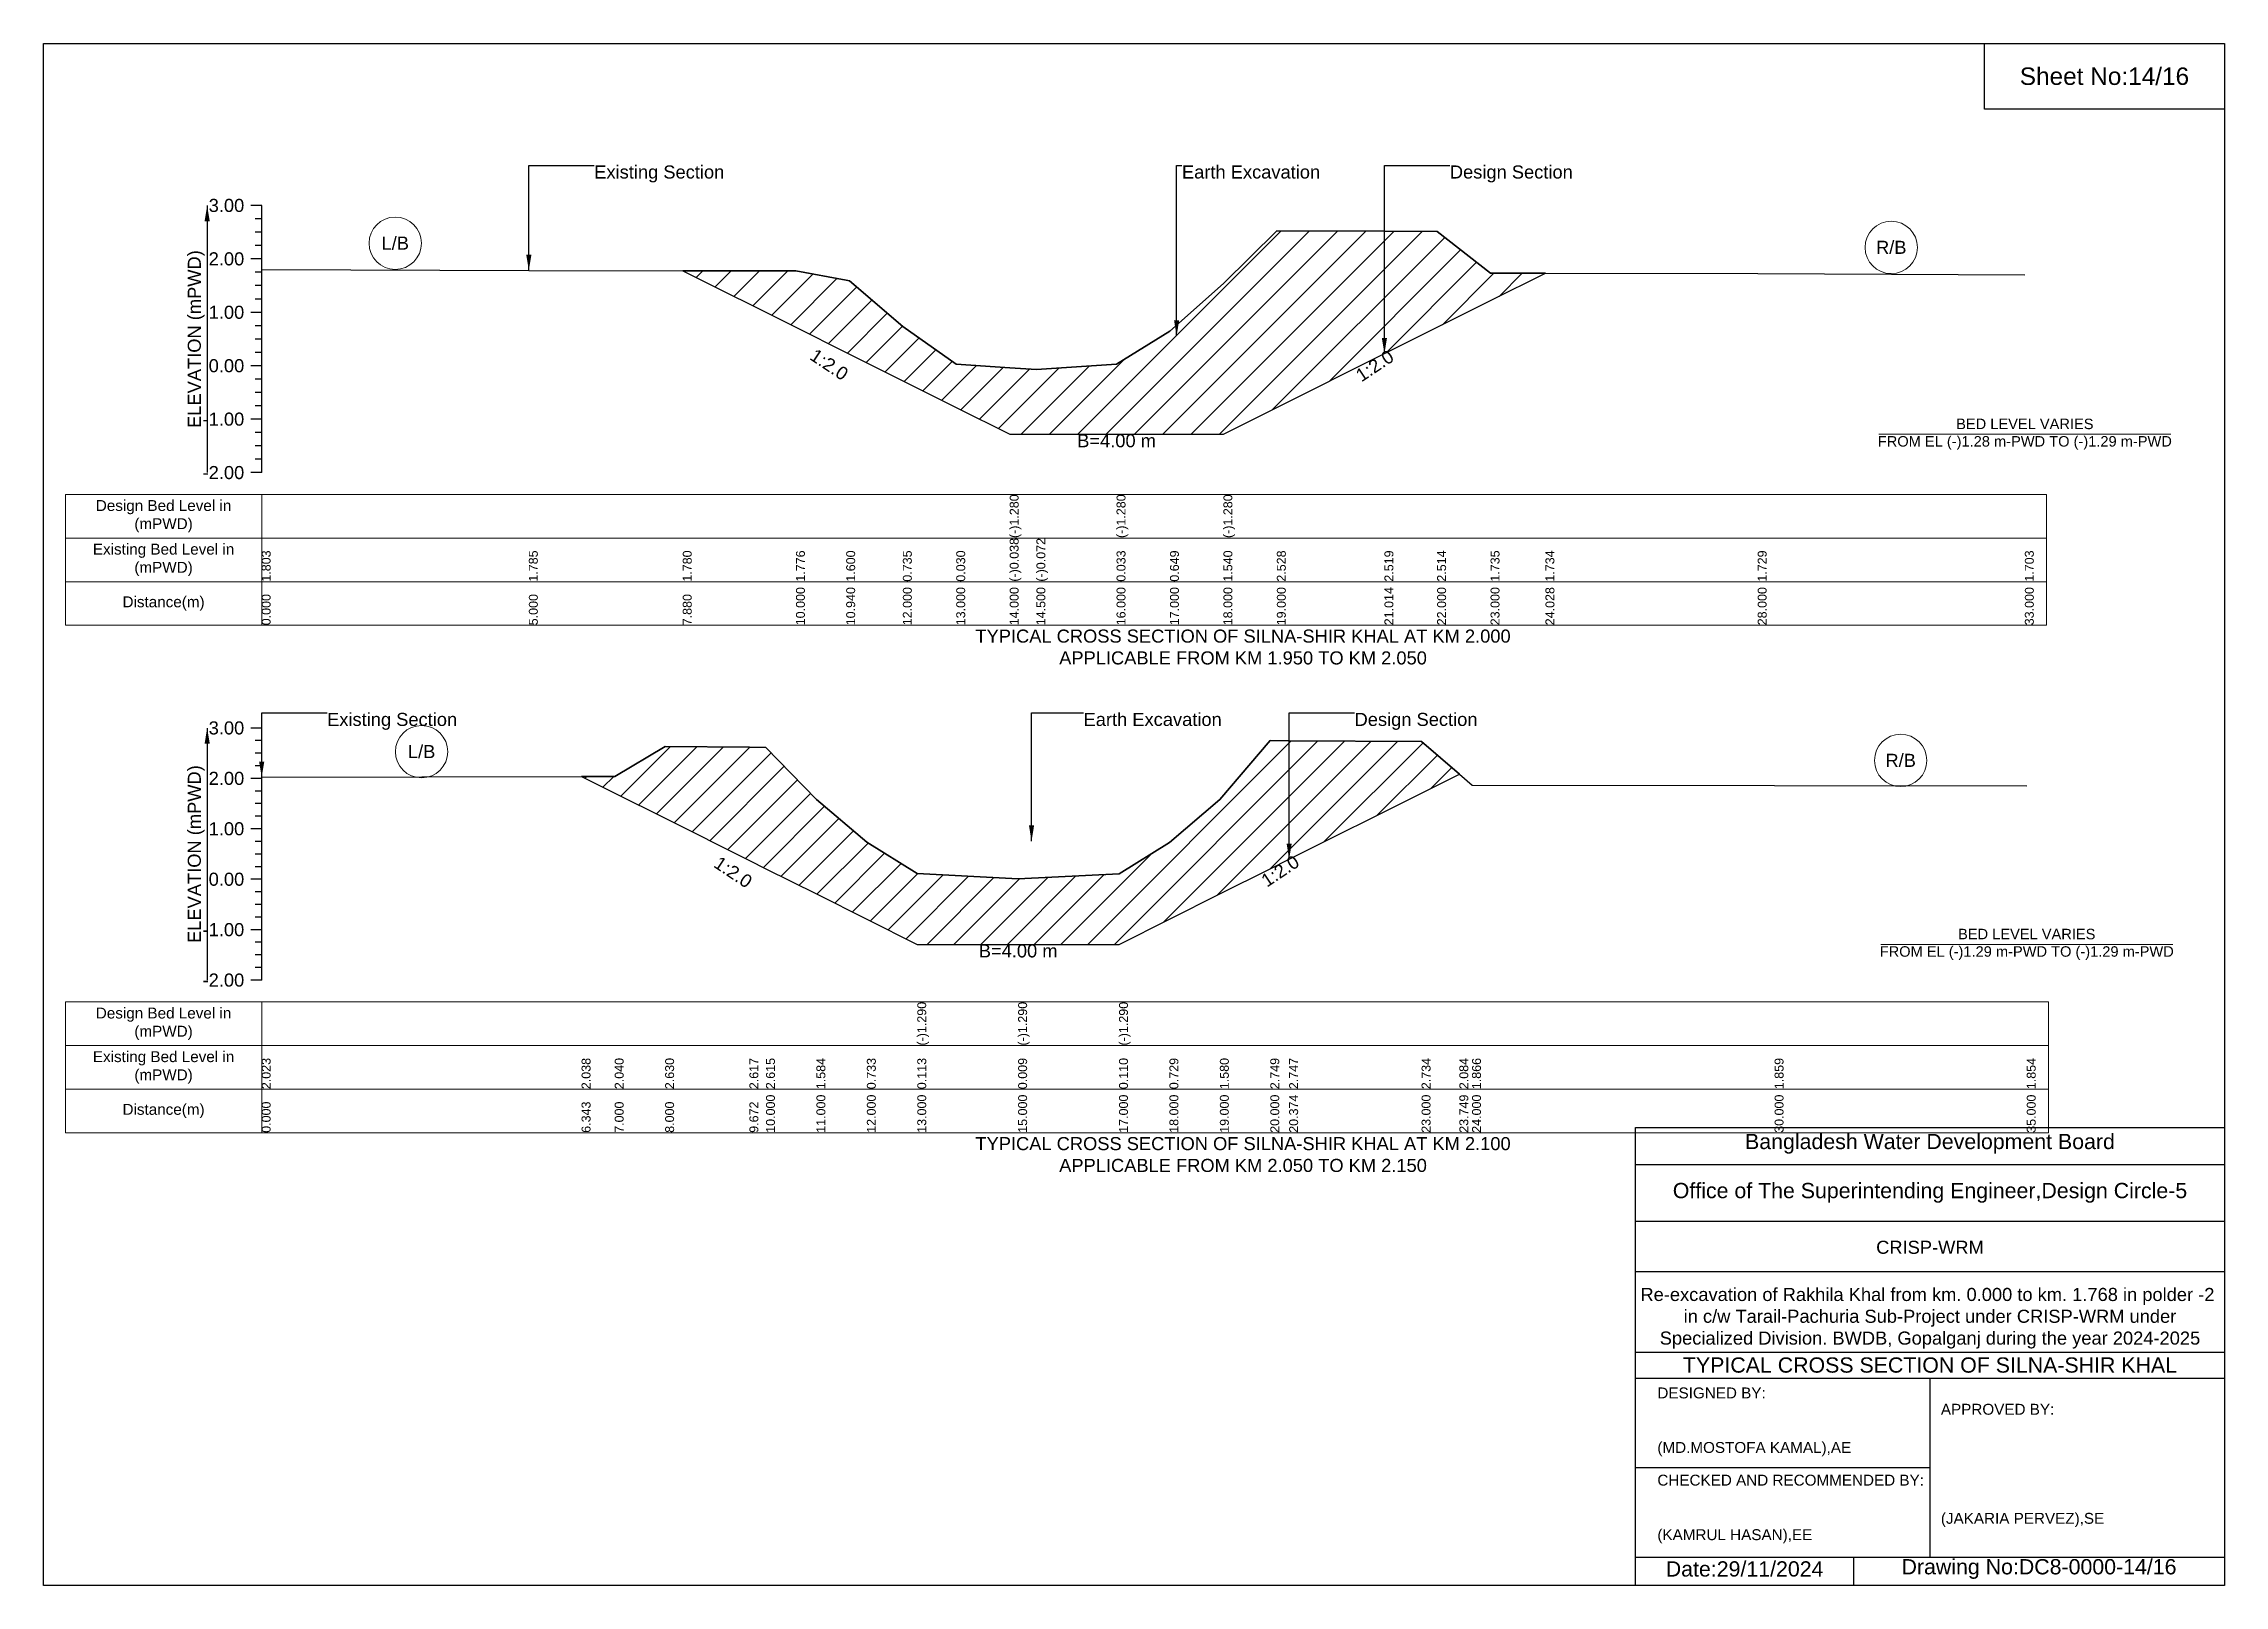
# Model space of a CAD drawing. Header units: inches. Extents: x 91000 to 258000, y -5656 to 0.
# Drawn here: x 230000 to 238000, y -5656 to 0 of the extents above; entities that cross this region are included whole.
import ezdxf

# ---------------------------------------------------------------- set-up
doc = ezdxf.new("R2010")
doc.units = ezdxf.units.IN
doc.header["$LTSCALE"] = 7
doc.header["$MEASUREMENT"] = 0
for name, color, linetype, lineweight in [('Cross section Data Border', 7, 'Continuous', 9), ('Cross Section Labels', 7, 'Continuous', 9), ('Existing_Bed_Level for Xsection', 7, 'Continuous', 25)]:
    doc.layers.add(name, color=color, linetype=linetype, lineweight=lineweight)
doc.styles.get("Standard").update_dxf_attribs({"font": 'arial.ttf'})
doc.dimstyles.get("Standard").update_dxf_attribs({"dimtxt": 0.18, "dimasz": 0.18, "dimexe": 0.18, "dimexo": 0.0625, "dimgap": 0.09, "dimtad": 0, "dimtih": 1, "dimtoh": 1, "dimdec": 4, "dimzin": 0, "dimdsep": 46, "dimtxsty": 'Standard', "dimcen": 0.09, "dimadec": 0, "dimazin": 0, "dimtfac": 1, "dimtdec": 4, "dimtofl": 0, "dimtmove": 0, "dimatfit": 3, "dimfxl": 1, "dimtolj": 1, "dimtzin": 0, "dimarcsym": 0})

msp = doc.modelspace()

# ---------------------------------------------------------------- texts
at = {"attachment_point": 5}
for s, insert, char_height in [('Sheet No:14/16', (237560, -120), 64), ('Bangladesh Water Development Board', (236920, -4036), 56), ('Office of The Superintending Engineer,Design Circle-5', (236920, -4216), 56)]:
    msp.add_mtext(s, dxfattribs=dict(at, insert=insert, char_height=char_height))
for s, insert, char_height, width, attachment_point in [('CRISP-WRM', (236920, -4416), 48, 2240, 5), ('Re-excavation of Rakhila Khal from km. 0.000 to km. 1.768 in polder -2  in c/w Tarail-Pachuria Sub-Project under CRISP-WRM under Specialized Division. BWDB, Gopalganj during the year 2024-2025', (236920, -4676), 48, 2160, 5), ('TYPICAL CROSS SECTION OF SILNA-SHIR KHAL', (236920, -4848), 56, 2240, 5), ('DESIGNED BY:^J^J^J(MD.MOSTOFA KAMAL),AE', (235920, -5056), 40, 1120, 4), ('APPROVED BY:^J^J^J^J^J^J(JAKARIA PERVEZ),SE', (236960, -5216), 40, 1120, 4), ('CHECKED AND RECOMMENDED BY:^J^J^J(KAMRUL HASAN),EE', (235920, -5376), 40, 1120, 4), ('Date:29/11/2024', (236240, -5596), 56, 1120, 5), ('Drawing No:DC8-0000-14/16', (237320, -5596), 56, 1760, 5)]:
    msp.add_mtext(s, dxfattribs=dict(insert=insert, char_height=char_height, width=width, attachment_point=attachment_point))
at = {"layer": 'Cross section Data Border', "char_height": 40, "width": 640, "attachment_point": 5}
for s, insert in [('Design Bed Level in (mPWD)', (230440, -1733.9)), ('Existing Bed Level in (mPWD)', (230440, -1893.9)), ('Distance(m)', (230440, -2053.9)), ('Design Bed Level in (mPWD)', (230440, -3595.7)), ('Existing Bed Level in (mPWD)', (230440, -3755.7)), ('Distance(m)', (230440, -3915.7))]:
    msp.add_mtext(s, dxfattribs=dict(at, insert=insert))
at = {"layer": 'Cross Section Labels'}
for s, insert, char_height, attachment_point in [('Existing Section', (232020, -446.9), 48, 1), ('Earth Excavation', (234176, -446.9), 48, 1), ('Design Section', (235158.7, -446.9), 48, 1), ('L/B', (231290, -732.3), 48, 5), ('R/B', (236778, -747.6), 48, 5), ('B=4.00 m', (233936, -1432.8), 48, 2), ('BED LEVEL VARIES ^JFROM EL (-)1.28 m-PWD TO (-)1.29 m-PWD', (237268, -1432.8), 38.4, 5), ('TYPICAL CROSS SECTION OF SILNA-SHIR KHAL AT KM 2.000^JAPPLICABLE FROM KM 1.950 TO KM 2.050', (234400, -2213.9), 48, 5), ('Existing Section', (231040, -2455.2), 48, 1), ('Earth Excavation', (233815, -2455.2), 48, 1), ('Design Section', (234809.2, -2455.2), 48, 1), ('L/B', (231386.7, -2597.5), 48, 5), ('R/B', (236812.5, -2629.7), 48, 5), ('BED LEVEL VARIES ^JFROM EL (-)1.29 m-PWD TO (-)1.29 m-PWD', (237275, -3304.3), 38.4, 5), ('B=4.00 m', (233575, -3304.3), 48, 2), ('TYPICAL CROSS SECTION OF SILNA-SHIR KHAL AT KM 2.100^JAPPLICABLE FROM KM 2.050 TO KM 2.150', (234400, -4075.7), 48, 5)]:
    msp.add_mtext(s, dxfattribs=dict(at, insert=insert, char_height=char_height, attachment_point=attachment_point))
at = {"layer": 'Cross Section Labels', "char_height": 48, "attachment_point": 2}
for insert, rotation in [((232895.3, -1157.4), 326.30993), ((234869.7, -1161.9), 33.69007), ((232543, -3019.6), 326.30993), ((234523, -3015.3), 33.69007)]:
    msp.add_mtext('1:2.0', dxfattribs=dict(at, insert=insert, rotation=rotation))
at = {"layer": 'Existing_Bed_Level for Xsection', "char_height": 48, "attachment_point": 6}
for s, insert in [('3.00', (230736, -593.9)), ('2.00', (230736, -789.9)), ('1.00', (230736, -985.9)), ('0.00', (230736, -1181.9)), ('-1.00', (230736, -1377.9)), ('-2.00', (230736, -1573.9)), ('3.00', (230736, -2510.7)), ('2.00', (230736, -2695.7)), ('1.00', (230736, -2880.7)), ('0.00', (230736, -3065.7)), ('-1.00', (230736, -3250.7)), ('-2.00', (230736, -3435.7))]:
    msp.add_mtext(s, dxfattribs=dict(at, insert=insert))
at = {"layer": 'Existing_Bed_Level for Xsection', "rotation": 90}
for s, insert, char_height, attachment_point in [('ELEVATION (mPWD)', (230560, -1083.9), 48, 5), ('(-)1.280', (233544, -1813.9), 32.8, 1), ('(-)1.280', (233936, -1813.9), 32.8, 1), ('(-)1.280', (234328, -1813.9), 32.8, 1), ('(-)0.038', (233544, -1973.9), 32.8, 1), ('(-)0.072', (233642, -1973.9), 32.8, 1), ('1.803', (230800, -1973.9), 32.8, 1), ('1.785', (231780, -1973.9), 32.8, 1), ('1.780', (232344.6, -1973.9), 32.8, 1), ('1.776', (232760, -1973.9), 32.8, 1), ('1.600', (232944.3, -1973.9), 32.8, 1), ('0.735', (233152, -1973.9), 32.8, 1), ('0.030', (233348, -1973.9), 32.8, 1), ('0.033', (233936, -1973.9), 32.8, 1), ('0.649', (234132, -1973.9), 32.8, 1), ('1.540', (234328, -1973.9), 32.8, 1), ('2.528', (234524, -1973.9), 32.8, 1), ('2.519', (234918.7, -1973.9), 32.8, 1), ('2.514', (235112, -1973.9), 32.8, 1), ('1.735', (235308, -1973.9), 32.8, 1), ('1.734', (235509.4, -1973.9), 32.8, 1), ('1.729', (236288, -1973.9), 32.8, 1), ('1.703', (237268, -1973.9), 32.8, 1), ('10.000', (232760, -2133.9), 32.8, 1), ('10.940', (232944.3, -2133.9), 32.8, 1), ('12.000', (233152, -2133.9), 32.8, 1), ('13.000', (233348, -2133.9), 32.8, 1), ('14.000', (233544, -2133.9), 32.8, 1), ('14.500', (233642, -2133.9), 32.8, 1), ('16.000', (233936, -2133.9), 32.8, 1), ('17.000', (234132, -2133.9), 32.8, 1), ('18.000', (234328, -2133.9), 32.8, 1), ('19.000', (234524, -2133.9), 32.8, 1), ('21.014', (234918.7, -2133.9), 32.8, 1), ('22.000', (235112, -2133.9), 32.8, 1), ('23.000', (235308, -2133.9), 32.8, 1), ('24.028', (235509.4, -2133.9), 32.8, 1), ('28.000', (236288, -2133.9), 32.8, 1), ('33.000', (237268, -2133.9), 32.8, 1), ('0.000', (230800, -2133.9), 32.8, 1), ('5.000', (231780, -2133.9), 32.8, 1), ('7.880', (232344.6, -2133.9), 32.8, 1), ('ELEVATION (mPWD)', (230560, -2973.2), 48, 5), ('(-)1.290', (233205, -3675.7), 32.8, 1), ('(-)1.290', (233575, -3675.7), 32.8, 1), ('(-)1.290', (233945, -3675.7), 32.8, 1), ('2.023', (230800, -3835.7), 32.8, 1), ('2.038', (231973.5, -3835.7), 32.8, 1), ('2.040', (232095, -3835.7), 32.8, 1), ('2.630', (232280, -3835.7), 32.8, 1), ('2.617', (232589.2, -3835.7), 32.8, 1), ('2.615', (232650, -3835.7), 32.8, 1), ('1.584', (232835, -3835.7), 32.8, 1), ('0.733', (233020, -3835.7), 32.8, 1), ('0.113', (233205, -3835.7), 32.8, 1), ('0.009', (233575, -3835.7), 32.8, 1), ('0.110', (233945, -3835.7), 32.8, 1), ('0.729', (234130, -3835.7), 32.8, 1), ('1.580', (234315, -3835.7), 32.8, 1), ('2.749', (234500, -3835.7), 32.8, 1), ('2.747', (234569.2, -3835.7), 32.8, 1), ('2.734', (235055, -3835.7), 32.8, 1), ('2.084', (235193.5, -3835.7), 32.8, 1), ('1.866', (235240, -3835.7), 32.8, 1), ('1.859', (236350, -3835.7), 32.8, 1), ('1.854', (237275, -3835.7), 32.8, 1), ('0.000', (230800, -3995.7), 32.8, 1), ('6.343', (231973.5, -3995.7), 32.8, 1), ('7.000', (232095, -3995.7), 32.8, 1), ('8.000', (232280, -3995.7), 32.8, 1), ('9.672', (232589.2, -3995.7), 32.8, 1), ('10.000', (232650, -3995.7), 32.8, 1), ('11.000', (232835, -3995.7), 32.8, 1), ('12.000', (233020, -3995.7), 32.8, 1), ('13.000', (233205, -3995.7), 32.8, 1), ('15.000', (233575, -3995.7), 32.8, 1), ('17.000', (233945, -3995.7), 32.8, 1), ('18.000', (234130, -3995.7), 32.8, 1), ('19.000', (234315, -3995.7), 32.8, 1), ('20.000', (234500, -3995.7), 32.8, 1), ('20.374', (234569.2, -3995.7), 32.8, 1), ('23.000', (235055, -3995.7), 32.8, 1), ('23.749', (235193.5, -3995.7), 32.8, 1), ('24.000', (235240, -3995.7), 32.8, 1), ('30.000', (236350, -3995.7), 32.8, 1), ('35.000', (237275, -3995.7), 32.8, 1)]:
    msp.add_mtext(s, dxfattribs=dict(at, insert=insert, char_height=char_height, attachment_point=attachment_point))

# ---------------------------------------------------------------- hatches: boundary and pattern name
at = {"layer": 'Existing_Bed_Level for Xsection'}
h = msp.add_hatch(dxfattribs=at)
h.set_pattern_fill('ANSI31', color=256, scale=588, style=0)
h.paths.add_polyline_path([(232344.6, -833), (232760, -1040.8), (232944.3, -1132.9), (232956, -1138.8), (233152, -1236.8), (233348, -1334.8), (233544, -1432.8), (233642, -1432.8), (233936, -1432.8), (234132, -1432.8), (234328, -1432.8), (234524, -1334.8), (234918.7, -1137.4), (235112, -1040.8), (235308, -942.8), (235509.4, -842.1), (235308, -841.8), (235112, -689.1), (234918.7, -688.2), (234524, -686.4), (234328, -880), (234132, -1054.7), (233936, -1175.4), (233642, -1196), (233544, -1189.3), (233348, -1176), (233152, -1037.8), (232956, -870.4), (232944.3, -868.3), (232760, -833.8)])
h = msp.add_hatch(dxfattribs=at)
h.set_pattern_fill('ANSI31', color=256, scale=555, style=0)
h.paths.add_polyline_path([(231973.5, -2688.6), (232095, -2749.3), (232280, -2841.8), (232589.2, -2996.4), (232650, -3026.8), (232835, -3119.3), (233020, -3211.8), (233205, -3304.3), (233575, -3304.3), (233945, -3304.3), (234130, -3211.8), (234315, -3119.3), (234500, -3026.8), (234569.2, -2992.2), (235055, -2749.3), (235193.5, -2680.1), (235055, -2559.9), (234569.2, -2557.4), (234500, -2557.1), (234315, -2773.4), (234130, -2930.8), (233945, -3045.3), (233575, -3064), (233205, -3044.8), (233020, -2930.1), (232835, -2772.6), (232650, -2581.9), (232589.2, -2581.4), (232280, -2579.1), (232095, -2688.3)])

# ---------------------------------------------------------------- linework, layer by layer
for points in [[(230000, 0), (238000, 0), (238000, -5656), (230000, -5656)], [(237120, 0), (238000, 0), (238000, -240), (237120, -240)]]:
    msp.add_lwpolyline(points, close=True)
for points in [[(235840, -5656), (235840, -3976), (238000, -3976)], [(235840, -4112), (238000, -4112)], [(235840, -4320), (238000, -4320)], [(235840, -4504), (238000, -4504)], [(235840, -4800), (238000, -4800)], [(235840, -4896), (238000, -4896)], [(236920, -4896), (236920, -5552)], [(235840, -5224), (236920, -5224)], [(235840, -5552), (238000, -5552)], [(236640, -5552), (236640, -5656)]]:
    msp.add_lwpolyline(points)
at = {"layer": 'Cross section Data Border'}
for points in [[(230080, -1653.9), (237348, -1653.9), (237348, -2133.9), (230080, -2133.9)], [(230080, -3515.7), (237355, -3515.7), (237355, -3995.7), (230080, -3995.7)]]:
    msp.add_lwpolyline(points, close=True, dxfattribs=at)
for points in [[(230800, -1653.9), (230800, -2133.9)], [(230080, -1813.9), (237348, -1813.9)], [(230080, -1973.9), (237348, -1973.9)], [(230800, -3515.7), (230800, -3995.7)], [(230080, -3675.7), (237355, -3675.7)], [(230080, -3835.7), (237355, -3835.7)]]:
    msp.add_lwpolyline(points, dxfattribs=at)
at = {"layer": 'Cross Section Labels'}
for points in [[(236732.2, -1432.8), (237803.8, -1432.8)], [(236739.2, -3304.3), (237810.8, -3304.3)]]:
    msp.add_lwpolyline(points, dxfattribs=at)
for centre in [(231290, -732.3), (236778, -747.6), (231386.7, -2597.5), (236812.5, -2629.7)]:
    msp.add_circle(centre, 96, dxfattribs=at)
at = {"layer": 'Existing_Bed_Level for Xsection'}
for points in [[(230800, -593.9), (230760, -593.9)], [(230800, -1573.9), (230800, -1377.9), (230800, -1181.9), (230800, -985.9), (230800, -789.9), (230800, -593.9)], [(230800, -642.9), (230776, -642.9)], [(230800, -691.9), (230776, -691.9)], [(230800, -828.5), (231780, -832), (232344.6, -833), (232760, -833.8), (232944.3, -868.3), (232956, -870.4), (233152, -1037.8), (233348, -1176), (233544, -1189.3), (233544, -1189.3), (233642, -1196), (233936, -1175.4), (233936, -1175.4), (234132, -1054.7), (234328, -880), (234328, -880), (234524, -686.4), (234918.7, -688.2), (235112, -689.1), (235308, -841.8), (235509.4, -842.1), (236288, -843), (237268, -848.1)], [(230800, -789.9), (230760, -789.9)], [(230800, -740.9), (230776, -740.9)], [(230800, -838.9), (230776, -838.9)], [(230800, -887.9), (230776, -887.9)], [(230800, -936.9), (230776, -936.9)], [(230800, -985.9), (230760, -985.9)], [(230800, -1034.9), (230776, -1034.9)], [(230800, -1083.9), (230776, -1083.9)], [(230800, -1181.9), (230760, -1181.9)], [(230800, -1132.9), (230776, -1132.9)], [(230800, -1230.9), (230776, -1230.9)], [(230800, -1279.9), (230776, -1279.9)], [(230800, -1328.9), (230776, -1328.9)], [(230800, -1377.9), (230760, -1377.9)], [(230800, -1426.9), (230776, -1426.9)], [(230800, -1475.9), (230776, -1475.9)], [(230800, -1573.9), (230760, -1573.9)], [(230800, -1524.9), (230776, -1524.9)], [(230800, -2510.7), (230760, -2510.7)], [(230800, -2556.9), (230776, -2556.9)], [(230800, -3435.7), (230800, -3250.7), (230800, -3065.7), (230800, -2880.7), (230800, -2695.7), (230800, -2510.7)], [(230800, -2691.4), (231973.5, -2688.6), (232095, -2688.3), (232280, -2579.1), (232589.2, -2581.4), (232650, -2581.9), (232835, -2772.6), (233020, -2930.1), (233205, -3044.8), (233205, -3044.8), (233575, -3064), (233575, -3064), (233945, -3045.3), (233945, -3045.3), (234130, -2930.8), (234315, -2773.4), (234500, -2557.1), (234569.2, -2557.4), (235055, -2559.9), (235193.5, -2680.1), (235240, -2720.5), (236350, -2721.8), (237275, -2722.7)], [(230800, -2603.2), (230776, -2603.2)], [(230800, -2695.7), (230760, -2695.7)], [(230800, -2649.4), (230776, -2649.4)], [(230800, -2741.9), (230776, -2741.9)], [(230800, -2788.2), (230776, -2788.2)], [(230800, -2834.4), (230776, -2834.4)], [(230800, -2880.7), (230760, -2880.7)], [(230800, -2926.9), (230776, -2926.9)], [(230800, -2973.2), (230776, -2973.2)], [(230800, -3019.4), (230776, -3019.4)], [(230800, -3065.7), (230760, -3065.7)], [(230800, -3111.9), (230776, -3111.9)], [(230800, -3158.2), (230776, -3158.2)], [(230800, -3250.7), (230760, -3250.7)], [(230800, -3204.4), (230776, -3204.4)], [(230800, -3296.9), (230776, -3296.9)], [(230800, -3343.2), (230776, -3343.2)], [(230800, -3435.7), (230760, -3435.7)], [(230800, -3389.4), (230776, -3389.4)]]:
    msp.add_lwpolyline(points, dxfattribs=at)
for points in [[(232344.6, -833), (232344.6, -833), (232760, -1040.8), (232944.3, -1132.9), (232956, -1138.8), (233152, -1236.8), (233348, -1334.8), (233544, -1432.8), (233544, -1432.8), (233642, -1432.8), (233936, -1432.8), (233936, -1432.8), (234132, -1432.8), (234328, -1432.8), (234328, -1432.8), (234524, -1334.8), (234918.7, -1137.4), (235112, -1040.8), (235308, -942.8), (235509.4, -842.1), (235308, -841.8), (235112, -689.1), (234918.7, -688.2), (234524, -686.4), (234328, -880), (234328, -880), (234132, -1054.7), (233936, -1175.4), (233936, -1175.4), (233642, -1196), (233544, -1189.3), (233544, -1189.3), (233348, -1176), (233152, -1037.8), (232956, -870.4), (232944.3, -868.3), (232760, -833.8), (232344.6, -833)], [(231973.5, -2688.6), (232095, -2749.3), (232280, -2841.8), (232589.2, -2996.4), (232650, -3026.8), (232835, -3119.3), (233020, -3211.8), (233205, -3304.3), (233205, -3304.3), (233575, -3304.3), (233575, -3304.3), (233945, -3304.3), (233945, -3304.3), (234130, -3211.8), (234315, -3119.3), (234500, -3026.8), (234569.2, -2992.2), (235055, -2749.3), (235193.5, -2680.1), (235055, -2559.9), (234569.2, -2557.4), (234500, -2557.1), (234315, -2773.4), (234130, -2930.8), (233945, -3045.3), (233945, -3045.3), (233575, -3064), (233575, -3064), (233205, -3044.8), (233205, -3044.8), (233020, -2930.1), (232835, -2772.6), (232650, -2581.9), (232589.2, -2581.4), (232280, -2579.1), (232095, -2688.3)]]:
    msp.add_lwpolyline(points, close=True, dxfattribs=at)

msp.set_redraw_order([(e.dxf.handle, doc.entitydb.next_handle()) for e in msp.query("TEXT MTEXT ATTDEF DIMENSION ARC_DIMENSION")])  # texts and dimensions are drawn at this point

# ---------------------------------------------------------------- leaders
at = {"layer": 'Cross Section Labels', "annotation_type": 0, "has_hookline": 1, "hookline_direction": 0}
for points, text_width in [([(231780, -832), (231780, -446.9), (232019.9, -446.9)], 467.2), ([(234156.3, -1072.5), (234156.3, -446.9), (234175.9, -446.9)], 497), ([(234918.7, -1137.4), (234918.7, -446.9), (235158.6, -446.9)], 441.2), ([(230800, -2691.4), (230800, -2455.2), (231039.9, -2455.2)], 467.2), ([(233624.1, -2925.8), (233624.1, -2455.2), (233814.9, -2455.2)], 497), ([(234569.2, -2992.2), (234569.2, -2455.2), (234809.1, -2455.2)], 441.2)]:
    msp.add_leader(points, dimstyle='Standard', override={"dimasz": 57.6}, dxfattribs=dict(at, text_width=text_width))
at = {"layer": 'Existing_Bed_Level for Xsection'}
for points in [[(230600, -593.9), (230600, -1573.9)], [(230600, -2510.7), (230600, -3435.7)]]:
    msp.add_leader(points, dimstyle='Standard', override={"dimasz": 57.6}, dxfattribs=at)

doc.saveas('drawing.dxf')
